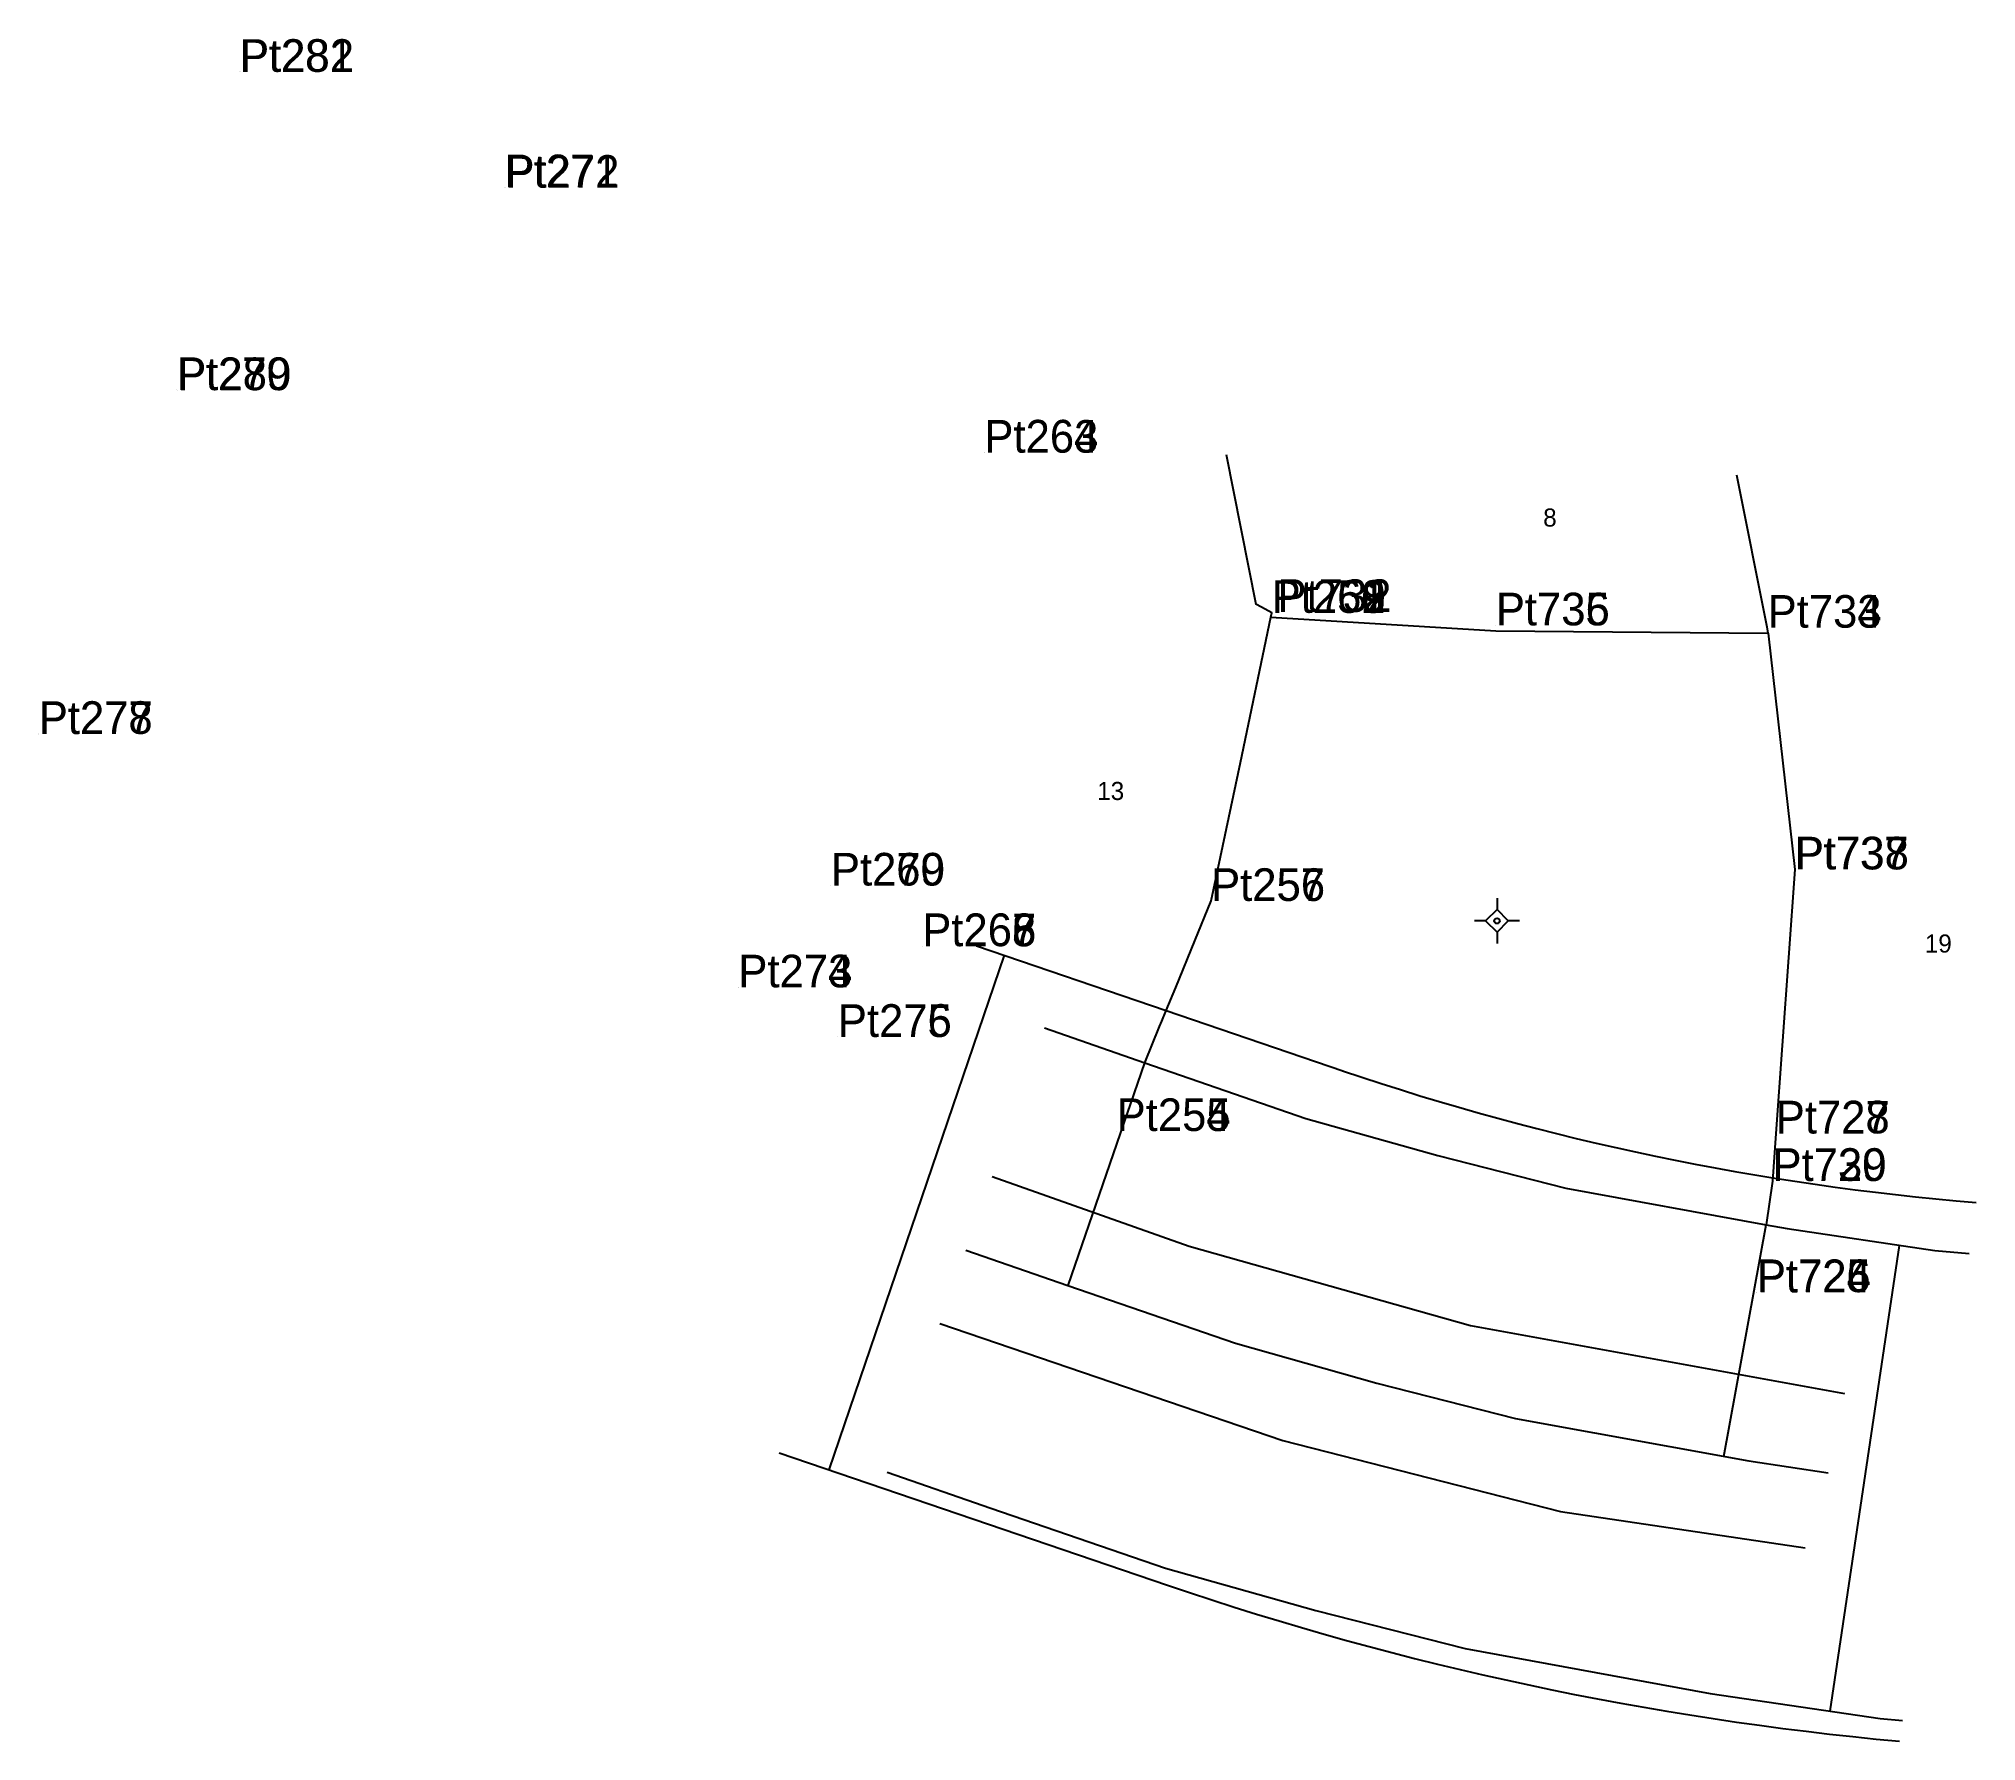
# Model space of a CAD drawing. Extents: x 549780 to 550123, y 1838251 to 1838345.
# Drawn here: x 549780.5 to 549887.4, y 1838250.7 to 1838344.6 of the extents above; entities that cross this region are included whole.
import ezdxf

# ---------------------------------------------------------------- set-up
doc = ezdxf.new("R2010")
doc.units = 0
for name, color, linetype in [('Level 10', 7, 'Continuous'), ('Level 11', 7, 'Continuous'), ('Level 12', 7, 'Continuous'), ('Level 13', 7, 'Continuous'), ('Level 16', 7, 'Continuous'), ('Level 22', 7, 'Continuous'), ('Level 23', 7, 'Continuous'), ('Level 30', 7, 'Continuous'), ('Level 5', 7, 'Continuous'), ('Level 50', 7, 'Continuous'), ('Level 6', 7, 'Continuous'), ('Level 7', 7, 'Continuous')]:
    doc.layers.add(name, color=color, linetype=linetype)

msp = doc.modelspace()

# ---------------------------------------------------------------- texts
at = {"layer": 'Level 12'}
for s, p in [('Pt281', (549791.55, 1838342.79)), ('Pt282', (549791.58, 1838342.79)), ('Pt271', (549806.18, 1838336.42)), ('Pt272', (549806.23, 1838336.39)), ('Pt279', (549788.08, 1838325.23)), ('Pt280', (549788.11, 1838325.22)), ('Pt264', (549832.67, 1838321.78)), ('Pt263', (549832.67, 1838321.77)), ('Pt258', (549848.53, 1838312.93)), ('Pt259', (549848.53, 1838312.93)), ('Pt260', (549848.53, 1838312.93)), ('Pt261', (549848.53, 1838312.93)), ('Pt262', (549848.53, 1838312.93)), ('Pt731', (549848.85, 1838312.98)), ('Pt732', (549848.85, 1838312.98)), ('Pt735', (549860.9, 1838312.24)), ('Pt736', (549860.91, 1838312.24)), ('Pt733', (549875.91, 1838312.11)), ('Pt734', (549875.91, 1838312.11)), ('Pt278', (549780.46, 1838306.25)), ('Pt277', (549780.47, 1838306.24)), ('Pt737', (549877.39, 1838298.77)), ('Pt738', (549877.42, 1838298.77)), ('Pt269', (549824.19, 1838297.88)), ('Pt270', (549824.2, 1838297.88)), ('Pt257', (549845.18, 1838297.03)), ('Pt256', (549845.19, 1838297.03)), ('Pt265', (549829.24, 1838294.53)), ('Pt266', (549829.24, 1838294.53)), ('Pt267', (549829.24, 1838294.53)), ('Pt268', (549829.24, 1838294.54)), ('Pt273', (549819.09, 1838292.26)), ('Pt274', (549819.08, 1838292.26)), ('Pt275', (549824.58, 1838289.52)), ('Pt276', (549824.58, 1838289.53)), ('Pt254', (549839.97, 1838284.33)), ('Pt255', (549839.97, 1838284.33)), ('Pt727', (549876.36, 1838284.19)), ('Pt728', (549876.36, 1838284.2)), ('Pt729', (549876.18, 1838281.57)), ('Pt730', (549876.18, 1838281.58)), ('Pt726', (549875.31, 1838275.44)), ('Pt725', (549875.31, 1838275.44)), ('Pt724', (549875.32, 1838275.42))]:
    msp.add_text(s, height=1.8, dxfattribs=at).set_placement(p)
at = {"layer": 'Level 13'}
for s, p in [('8', (549863.52, 1838317.69)), ('19', (549884.59, 1838294.18))]:
    msp.add_text(s, height=1, dxfattribs=at).set_placement(p)
at = {"layer": 'Level 6'}
msp.add_text('13', height=1, dxfattribs=at).set_placement((549838.9, 1838302.6))

# ---------------------------------------------------------------- linework, layer by layer
at = {"layer": 'Level 10'}
for points in [[(549842.71, 1838290.98), (549843.23, 1838292.25), (549844.29, 1838294.83), (549845.19, 1838297.03), (549846.8, 1838304.67), (549848.48, 1838312.7), (549860.9, 1838311.94), (549875.92, 1838311.81), (549875.94, 1838311.81), (549877.42, 1838298.77), (549876.36, 1838284.19), (549876.18, 1838281.57), (549875.83, 1838279.16)], [(549841.52, 1838288.1), (549842.34, 1838290.09), (549842.47, 1838290.4), (549842.71, 1838290.98)], [(549841.52, 1838288.1), (549850.42, 1838285.03), (549857.7, 1838282.98), (549864.77, 1838281.17), (549875.83, 1838279.16)]]:
    msp.add_lwpolyline(points, dxfattribs=at)
at = {"layer": 'Level 11'}
for p, q in [((549860.97, 1838296.55), (549860.34, 1838295.93)), ((549860.97, 1838297.18), (549860.97, 1838296.55)), ((549861.59, 1838295.93), (549860.97, 1838296.55)), ((549860.34, 1838295.93), (549859.72, 1838295.93)), ((549860.34, 1838295.93), (549860.97, 1838295.3)), ((549860.97, 1838295.3), (549861.59, 1838295.93)), ((549860.97, 1838295.3), (549860.97, 1838294.68)), ((549862.22, 1838295.93), (549861.59, 1838295.93))]:
    msp.add_line(p, q, dxfattribs=at)
msp.add_circle((549860.97, 1838295.93), 0.15, dxfattribs=at)
at = {"layer": 'Level 16'}
for p, q in [((549846.02, 1838321.67), (549847.66, 1838313.41)), ((549835.99, 1838290.02), (549841.52, 1838288.1))]:
    msp.add_line(p, q, dxfattribs=at)
for points in [[(549874.19, 1838320.55), (549875.87, 1838312.15), (549875.92, 1838311.81)], [(549848.48, 1838312.7), (549848.53, 1838312.93), (549847.97, 1838313.24), (549847.66, 1838313.41)], [(549875.83, 1838279.16), (549876.99, 1838278.95), (549885.14, 1838277.73), (549887.03, 1838277.57)], [(549827.31, 1838265.51), (549833.03, 1838263.52), (549842.66, 1838260.21), (549850.96, 1838257.87), (549859.22, 1838255.76), (549872.74, 1838253.29), (549882.13, 1838251.9), (549883.35, 1838251.79)]]:
    msp.add_lwpolyline(points, dxfattribs=at)
at = {"layer": 'Level 22'}
for points in [[(549833.09, 1838281.82), (549843.97, 1838277.98), (549859.51, 1838273.6), (549880.15, 1838269.84)], [(549830.21, 1838273.71), (549849.15, 1838267.25), (549864.48, 1838263.33), (549877.99, 1838261.32)]]:
    msp.add_lwpolyline(points, dxfattribs=at)
at = {"layer": 'Level 23'}
msp.add_lwpolyline([(549831.65, 1838277.76), (549837.28, 1838275.81), (549846.54, 1838272.62), (549854.33, 1838270.42), (549862, 1838268.47), (549874.87, 1838266.12), (549879.25, 1838265.47)], dxfattribs=at)
at = {"layer": 'Level 30'}
msp.add_lwpolyline([(549821.34, 1838266.57), (549842.77, 1838259.27)], dxfattribs=at)
msp.add_arc((549899.22, 1838424.91), 175, 251.1818, 264.7425, dxfattribs=at)
at = {"layer": 'Level 5'}
for p, q in [((549824.1, 1838265.63), (549833.78, 1838294.03)), ((549837.29, 1838275.81), (549841.52, 1838288.1)), ((549873.5, 1838266.37), (549875.83, 1838279.16)), ((549879.37, 1838252.31), (549883.2, 1838278.02))]:
    msp.add_line(p, q, dxfattribs=at)
at = {"layer": 'Level 50'}
for p, q in [((549832.24, 1838294.55), (549842.71, 1838290.98)), ((549842.71, 1838290.98), (549852.45, 1838287.66))]:
    msp.add_line(p, q, dxfattribs=at)
msp.add_arc((549899.22, 1838424.91), 145, 251.1818, 265.3361, dxfattribs=at)
at = {"layer": 'Level 7'}
for p, q in [((549791.55, 1838342.79), (549791.55, 1838342.79)), ((549791.58, 1838342.79), (549791.58, 1838342.79)), ((549806.18, 1838336.42), (549806.18, 1838336.42)), ((549806.23, 1838336.39), (549806.23, 1838336.39)), ((549788.08, 1838325.23), (549788.08, 1838325.23)), ((549788.11, 1838325.22), (549788.11, 1838325.22)), ((549832.67, 1838321.78), (549832.67, 1838321.78)), ((549832.67, 1838321.77), (549832.67, 1838321.77)), ((549848.53, 1838312.93), (549848.53, 1838312.93)), ((549848.53, 1838312.93), (549848.53, 1838312.93)), ((549848.53, 1838312.93), (549848.53, 1838312.93)), ((549848.53, 1838312.93), (549848.53, 1838312.93)), ((549848.53, 1838312.93), (549848.53, 1838312.93)), ((549848.85, 1838312.98), (549848.85, 1838312.98)), ((549848.85, 1838312.98), (549848.85, 1838312.98)), ((549860.9, 1838312.24), (549860.9, 1838312.24)), ((549860.91, 1838312.24), (549860.91, 1838312.24)), ((549875.91, 1838312.11), (549875.91, 1838312.11)), ((549875.91, 1838312.11), (549875.91, 1838312.11)), ((549780.46, 1838306.25), (549780.46, 1838306.25)), ((549780.47, 1838306.24), (549780.47, 1838306.24)), ((549877.39, 1838298.77), (549877.39, 1838298.77)), ((549877.42, 1838298.77), (549877.42, 1838298.77)), ((549824.19, 1838297.88), (549824.19, 1838297.88)), ((549824.2, 1838297.88), (549824.2, 1838297.88)), ((549845.18, 1838297.03), (549845.18, 1838297.03)), ((549845.19, 1838297.03), (549845.19, 1838297.03)), ((549829.24, 1838294.54), (549829.24, 1838294.54)), ((549829.24, 1838294.53), (549829.24, 1838294.53)), ((549829.24, 1838294.53), (549829.24, 1838294.53)), ((549829.24, 1838294.53), (549829.24, 1838294.53)), ((549819.08, 1838292.26), (549819.08, 1838292.26)), ((549819.09, 1838292.26), (549819.09, 1838292.26)), ((549824.58, 1838289.53), (549824.58, 1838289.53)), ((549824.58, 1838289.52), (549824.58, 1838289.52)), ((549839.97, 1838284.33), (549839.97, 1838284.33)), ((549839.97, 1838284.33), (549839.97, 1838284.33)), ((549876.36, 1838284.2), (549876.36, 1838284.2)), ((549876.36, 1838284.19), (549876.36, 1838284.19)), ((549876.18, 1838281.58), (549876.18, 1838281.58)), ((549876.18, 1838281.57), (549876.18, 1838281.57)), ((549875.31, 1838275.44), (549875.31, 1838275.44)), ((549875.31, 1838275.44), (549875.31, 1838275.44)), ((549875.32, 1838275.42), (549875.32, 1838275.42))]:
    msp.add_line(p, q, dxfattribs=at)

msp.set_redraw_order([(e.dxf.handle, doc.entitydb.next_handle()) for e in msp.query("TEXT MTEXT ATTDEF DIMENSION ARC_DIMENSION")])  # texts and dimensions are drawn at this point

doc.saveas('drawing.dxf')
